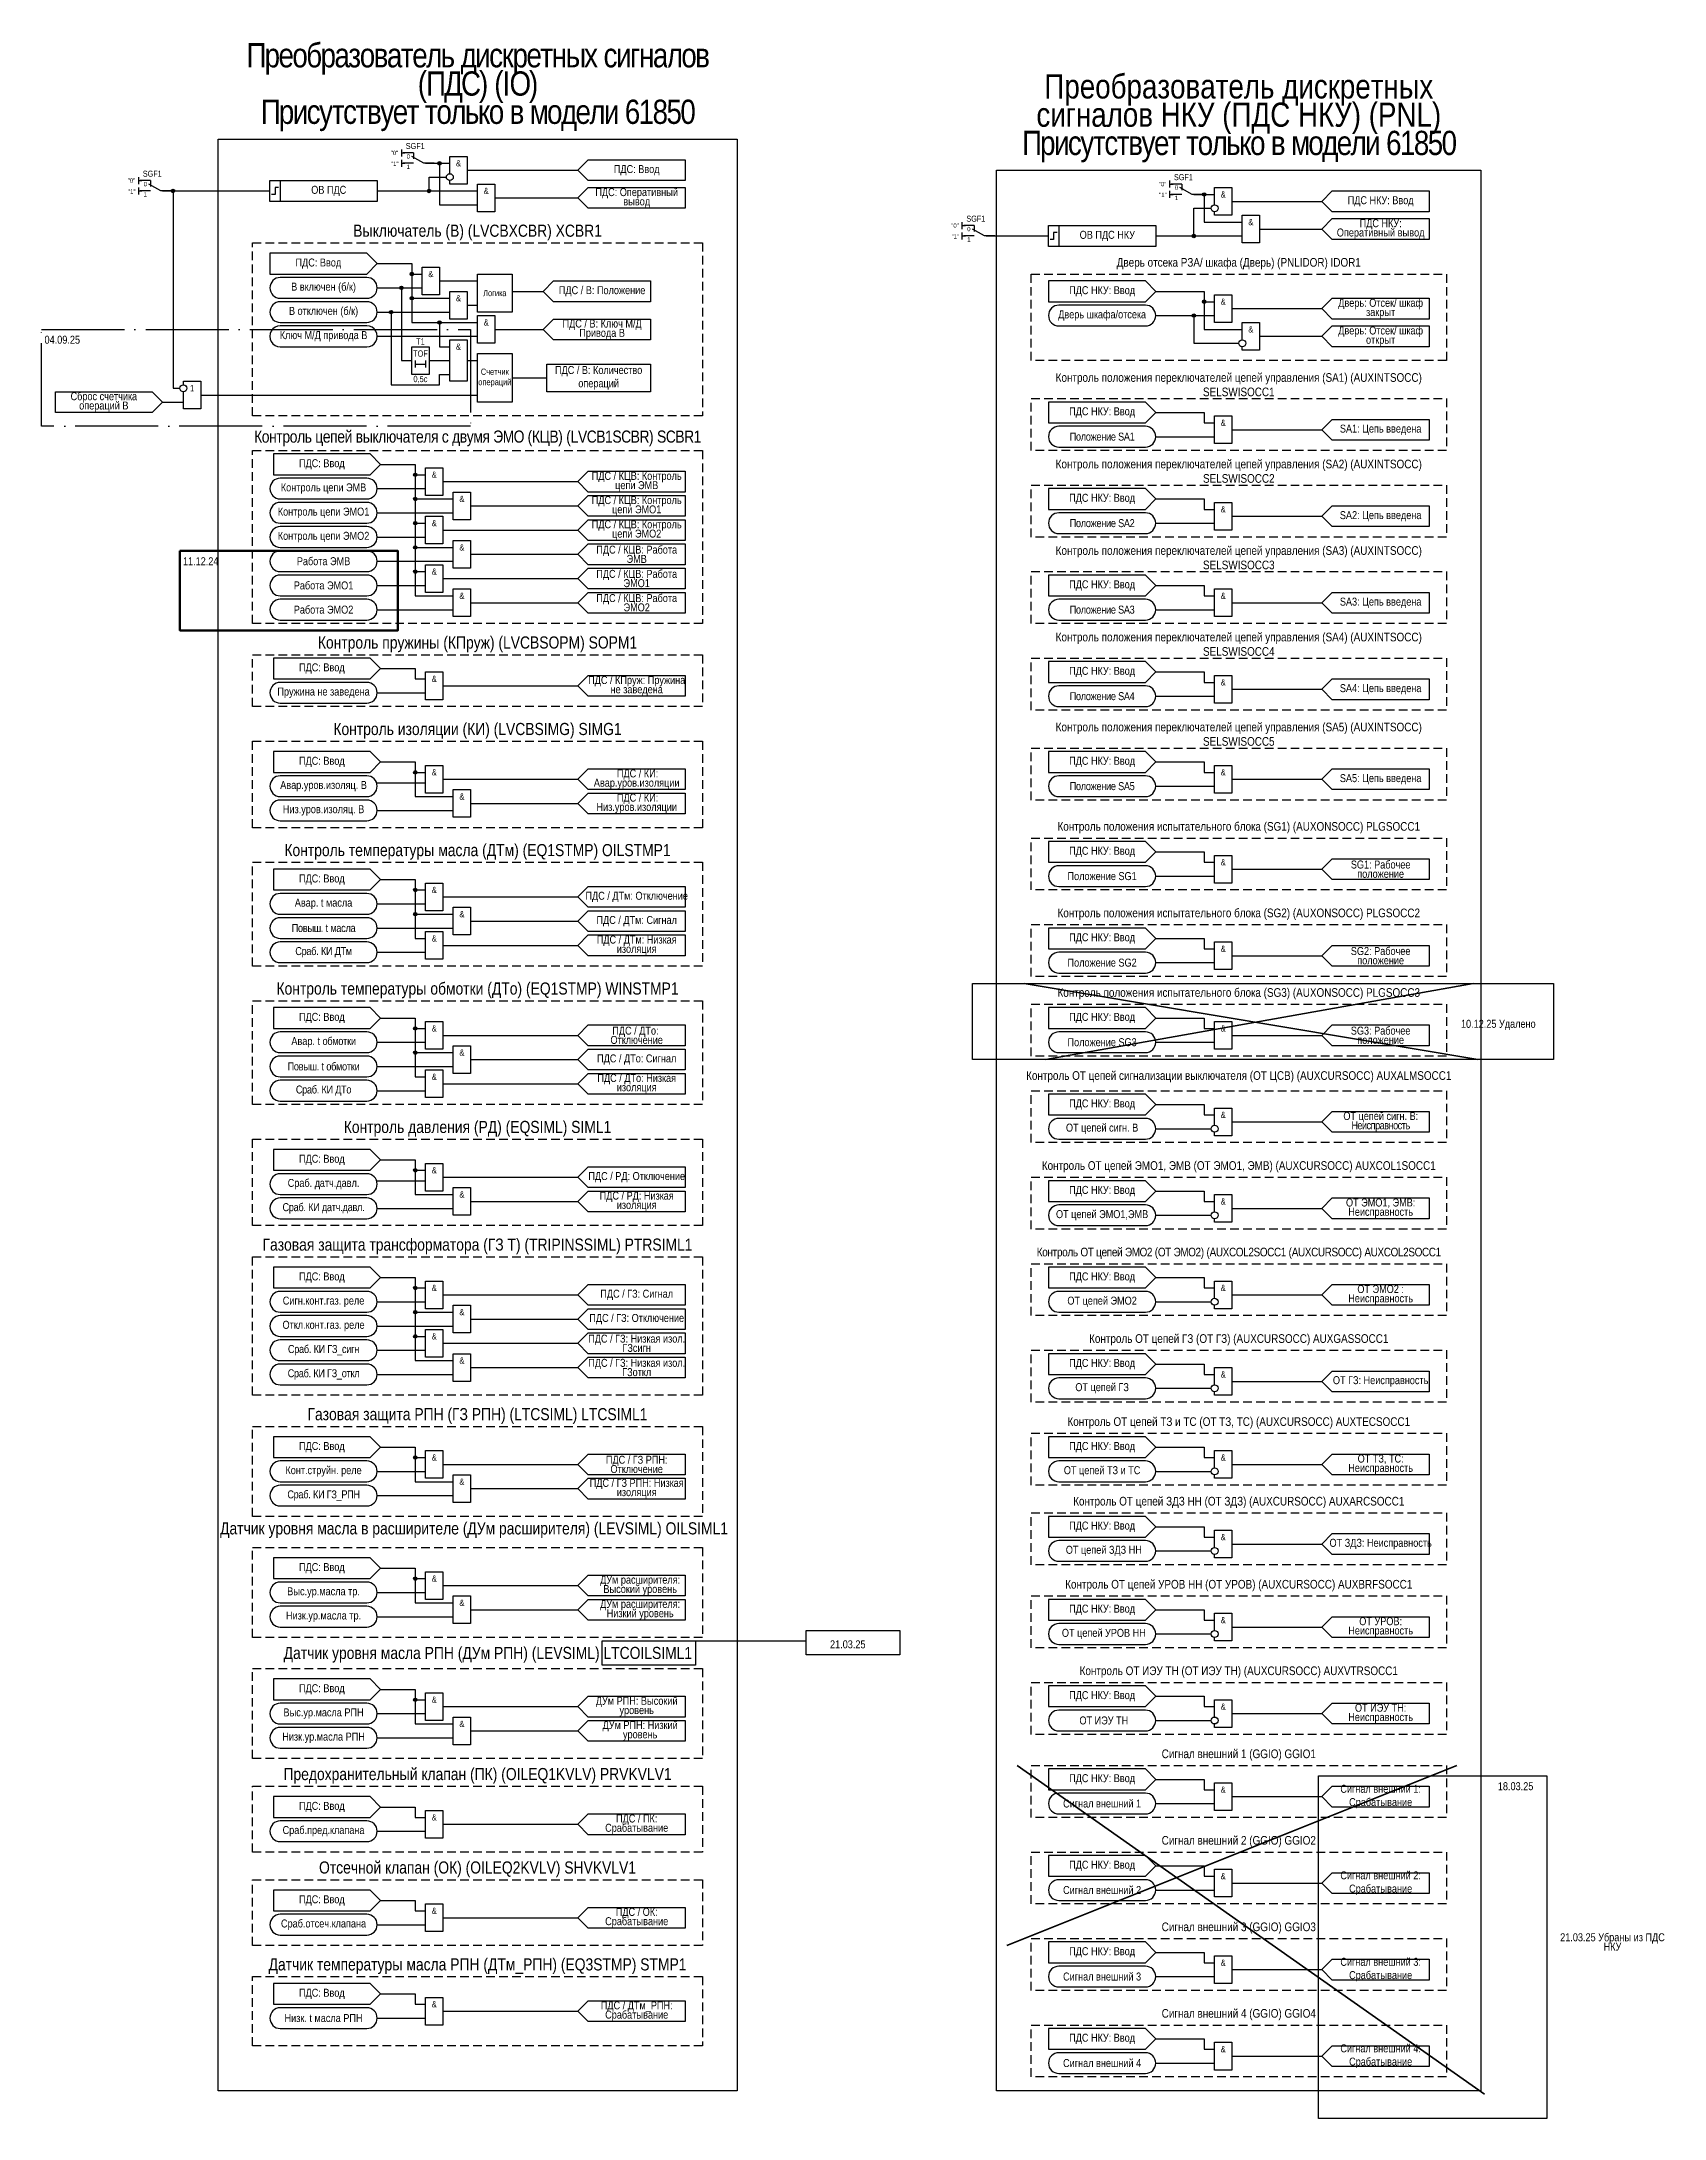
# Model space of a CAD drawing. Header units: millimetres. Extents: x -3652 to 418, y -8 to 1224.
# Drawn here: x -51 to 418, y -8 to 592 of the extents above; entities that cross this region are included whole.
import ezdxf
from ezdxf.enums import TextEntityAlignment as Align

# ---------------------------------------------------------------- set-up
doc = ezdxf.new("R2010")
doc.units = ezdxf.units.MM
doc.linetypes.add('ACAD_ISO04W100', pattern=[30, 24, -3, 0, -3])
doc.linetypes.add('штриховая2', pattern=[0.375, 0.25, -0.125])
doc.layers.add('TEXT', color=7, linetype='Continuous', lineweight=25)
doc.layers.add('Основная', color=7, linetype='Continuous')
doc.styles.add('2.5_Gost_RD', font='ARIALN.TTF', dxfattribs={"height": 2.5})
doc.styles.add('3.5_Gost_RD', font='ARIALN.TTF', dxfattribs={"height": 3.5})
doc.styles.add('Вывод', font='ARIALN.TTF', dxfattribs={"height": 2.5})
doc.styles.add('Компонент', font='ARIALN.TTF', dxfattribs={"height": 3.5})

msp = doc.modelspace()

# ---------------------------------------------------------------- texts
at = {"ltscale": 100}
for s, insert, char_height, width, attachment_point, style in [('\\pxsm0.7;{\\T0.9;\\C3;Преобразователь дискретных сигналов (ПДС) (IO) \\P\\C6;Присутствует только в модели 61850}', (75, 579), 7, 150, 5, '3.5_Gost_RD'), ('\\pxsm0.7;{\\C3;Преобразователь дискретных сигналов НКУ (ПДС НКУ) (PNL) \\T0.9;\\C6;Присутствует только в модели 61850}', (295, 570), 7, 140, 5, '3.5_Gost_RD'), ('"1"', (50, 557.5), 1.25, 2, 1, '3.5_Gost_RD'), ('&', (69.5, 557), 1.8, 5, 5, '2.5_Gost_RD'), ('\\pxsm0.7;ПДС: Ввод', (121, 555), 2.3, 28, 5, '2.5_Gost_RD'), ('&', (77.5, 549), 1.8, 5, 5, '2.5_Gost_RD'), ('\\pxsm0.7;ПДС: Оперативный вывод', (121, 547), 2.3, 28, 5, '2.5_Gost_RD'), ('"1"', (272, 548.5), 1.25, 2, 1, '3.5_Gost_RD'), ('&', (290.5, 548), 1.8, 5, 5, '2.5_Gost_RD'), ('\\pxsm0.7;ПДС НКУ: Ввод', (336, 546), 2.3, 28, 5, '2.5_Gost_RD'), ('&', (298.5, 540), 1.8, 5, 5, '2.5_Gost_RD'), ('\\pxsm0.7;ПДС НКУ: Оперативный вывод', (336, 538), 2.3, 28, 5, '2.5_Gost_RD'), ('\\pxsm0.7;ПДС / В: Положение', (111, 520), 2.3, 28, 5, '2.5_Gost_RD'), ('\\pxsm0.7;ПДС НКУ: Ввод', (255.5, 520), 2.3, 31, 5, '2.5_Gost_RD'), ('\\pxsm0.7;Дверь: Отсек/ шкаф закрыт', (336, 515), 2.3, 28, 5, '2.5_Gost_RD'), ('\\pxsm0.7;ПДС / В: Ключ М/Д Привода В', (111, 509), 2.3, 28, 5, '2.5_Gost_RD'), ('\\pxsm0.7;Дверь шкафа/отсека', (255.5, 513), 2.3, 31, 5, '2.5_Gost_RD'), ('T1', (58.5, 505.5), 1.8, 5, 5, '2.5_Gost_RD'), ('\\pxsm0.7;Дверь: Отсек/ шкаф открыт', (336, 507), 2.3, 28, 5, '2.5_Gost_RD'), ('\\pxsm0.7;ПДС НКУ: Ввод', (255.5, 485), 2.3, 31, 5, '2.5_Gost_RD'), ('\\pxsm0.7;SA1: Цепь введена', (336, 480), 2.3, 28, 5, '2.5_Gost_RD'), ('\\pxsm0.7;{\\T0.95;Положение SA1}', (255.5, 478), 2.3, 31, 5, '2.5_Gost_RD'), ('\\pxsm0.7;ПДС / КЦВ: Контроль цепи ЭМВ', (121, 465), 2.3, 28, 5, '2.5_Gost_RD'), ('\\pxsm0.7;ПДС / КЦВ: Контроль цепи ЭМО1', (121, 458), 2.3, 28, 5, '2.5_Gost_RD'), ('\\pxsm0.7;ПДС НКУ: Ввод', (255.5, 460), 2.3, 31, 5, '2.5_Gost_RD'), ('\\pxsm0.7;SA2: Цепь введена', (336, 455), 2.3, 28, 5, '2.5_Gost_RD'), ('\\pxsm0.7;ПДС / КЦВ: Контроль цепи ЭМО2', (121, 451), 2.3, 28, 5, '2.5_Gost_RD'), ('\\pxsm0.7;{\\T0.95;Положение SA2}', (255.5, 453), 2.3, 31, 5, '2.5_Gost_RD'), ('\\pxsm0.7;ПДС / КЦВ: Работа ЭМВ', (121, 444), 2.3, 28, 5, '2.5_Gost_RD'), ('\\pxsm0.7;ПДС / КЦВ: Работа ЭМО1', (121, 437), 2.3, 28, 5, '2.5_Gost_RD'), ('\\pxsm0.7;ПДС / КЦВ: Работа ЭМО2', (121, 430), 2.3, 28, 5, '2.5_Gost_RD'), ('\\pxsm0.7;ПДС НКУ: Ввод', (255.5, 435), 2.3, 31, 5, '2.5_Gost_RD'), ('\\pxsm0.7;{\\T0.95;Положение SA3}', (255.5, 428), 2.3, 31, 5, '2.5_Gost_RD'), ('\\pxsm0.7;SA3: Цепь введена', (336, 430), 2.3, 28, 5, '2.5_Gost_RD'), ('\\pxsm0.7;ПДС / КПруж: Пружина не заведена', (121, 406), 2.3, 28, 5, '2.5_Gost_RD'), ('\\pxsm0.7;ПДС НКУ: Ввод', (255.5, 410), 2.3, 31, 5, '2.5_Gost_RD'), ('\\pxsm0.7;{\\T0.95;Положение SA4}', (255.5, 403), 2.3, 31, 5, '2.5_Gost_RD'), ('\\pxsm0.7;SA4: Цепь введена', (336, 405), 2.3, 28, 5, '2.5_Gost_RD'), ('\\pxsm0.7;ПДС НКУ: Ввод', (255.5, 384), 2.3, 31, 5, '2.5_Gost_RD'), ('\\pxsm0.7;{\\W0.8;\\T0.8; }ПДС / КИ: Авар.уров.изоляции', (121, 379), 2.3, 28, 5, '2.5_Gost_RD'), ('\\pxsm0.7;{\\T0.95;Положение SA5}', (255.5, 377), 2.3, 31, 5, '2.5_Gost_RD'), ('\\pxsm0.7;SA5: Цепь введена', (336, 379), 2.3, 28, 5, '2.5_Gost_RD'), ('\\pxsm0.7;{\\W0.8;\\T0.8; }ПДС / КИ: Низ.уров.изоляции', (121, 372), 2.3, 28, 5, '2.5_Gost_RD'), ('\\pxsm0.7;ПДС НКУ: Ввод', (255.5, 358), 2.3, 31, 5, '2.5_Gost_RD'), ('\\pxsm0.7;SG1: Рабочее положение', (336, 353), 2.3, 28, 5, '2.5_Gost_RD'), ('\\pxsm0.7;Положение SG1', (255.5, 351), 2.3, 31, 5, '2.5_Gost_RD'), ('\\A1;\\pxsm0.7;Авар. t масла', (30.5, 343), 2.3, 31, 5, '2.5_Gost_RD'), ('\\pxsm0.7;ПДС / ДТм: Отключение', (121, 345), 2.3, 28, 5, '2.5_Gost_RD'), ('\\A1;\\pxsm0.7;{\\T0.95;Повыш. t масла }', (30.5, 336), 2.3, 31, 5, '2.5_Gost_RD'), ('\\pxsm0.7;ПДС / ДТм: Сигнал', (121, 338), 2.3, 28, 5, '2.5_Gost_RD'), ('\\A1;\\pxsm0.7;{\\T0.95;Сраб. КИ ДТм}', (30.5, 329), 2.3, 31, 5, '2.5_Gost_RD'), ('\\pxsm0.7;ПДС / ДТм: Низкая изоляция', (121, 331), 2.3, 28, 5, '2.5_Gost_RD'), ('\\pxsm0.7;ПДС НКУ: Ввод', (255.5, 333), 2.3, 31, 5, '2.5_Gost_RD'), ('\\pxsm0.7;SG2: Рабочее положение', (336, 328), 2.3, 28, 5, '2.5_Gost_RD'), ('\\pxsm0.7;Положение SG2', (255.5, 326), 2.3, 31, 5, '2.5_Gost_RD'), ('\\pxsm0.7;ПДС / ДТо:  Отключение', (121, 305), 2.3, 28, 5, '2.5_Gost_RD'), ('\\pxsm0.7;ПДС НКУ: Ввод', (255.5, 310), 2.3, 31, 5, '2.5_Gost_RD'), ('\\pxsm0.7;SG3: Рабочее положение', (336, 305), 2.3, 28, 5, '2.5_Gost_RD'), ('\\A1;\\pxsm0.7;Авар. t {\\T0.95;обмотки}', (30.5, 303), 2.3, 31, 5, '2.5_Gost_RD'), ('\\pxsm0.7;Положение SG3', (255.5, 303), 2.3, 31, 5, '2.5_Gost_RD'), ('\\A1;\\pxsm0.7;{\\T0.95;Повыш. t обмотки}', (30.5, 296), 2.3, 29.7748, 5, '2.5_Gost_RD'), ('\\pxsm0.7;ПДС / ДТо: Сигнал', (121, 298), 2.3, 28, 5, '2.5_Gost_RD'), ('\\A1;\\pxsm0.7;{\\T0.95;Сраб. КИ ДТо}', (30.5, 289), 2.3, 31, 5, '2.5_Gost_RD'), ('\\pxsm0.7;ПДС / ДТо: Низкая изоляция ', (121, 291), 2.3, 28, 5, '2.5_Gost_RD'), ('\\pxsm0.7;ПДС НКУ: Ввод', (255.5, 285), 2.3, 31, 5, '2.5_Gost_RD'), ('\\pxsm0.7;ОТ цепей сигн. В{\\T0.9;: Неисправность }', (336, 280), 2.3, 28, 5, '2.5_Gost_RD'), ('\\pxsm0.7,t5;ОТ цепей сигн. В', (255.5, 278), 2.3, 31, 5, '2.5_Gost_RD'), ('\\pxsm0.7;ПДС / {\\A1;РД: Отключение}', (121, 264), 2.3, 28, 5, '2.5_Gost_RD'), ('\\A1;\\pxsm0.7;Сраб. {\\T0.95;д}атч.давл.', (30.5, 262), 2.3, 31, 5, '2.5_Gost_RD'), ('\\pxsm0.7;ПДС / РД: Низкая изоляция', (121, 257), 2.3, 28, 5, '2.5_Gost_RD'), ('\\pxsm0.7;ПДС НКУ: Ввод', (255.5, 260), 2.3, 31, 5, '2.5_Gost_RD'), ('\\A1;\\pxsm0.7;{\\T0.95;Сраб. КИ датч.давл.}', (30.5, 255), 2.3, 31, 5, '2.5_Gost_RD'), ('\\pxsm0.7;ОТ цепей ЭМО1,ЭМВ', (255.5, 253), 2.3, 31, 5, '2.5_Gost_RD'), ('\\pxsm0.7;ОТ ЭМО1, ЭМВ: Неисправность', (336, 255), 2.3, 28, 5, '2.5_Gost_RD'), ('\\pxsm0.7;ПДС НКУ: Ввод', (255.5, 235), 2.3, 31, 5, '2.5_Gost_RD'), ('\\A1;\\pxsm0.7;Сигн.конт.газ. реле', (30.5, 228), 2.3, 31, 5, '2.5_Gost_RD'), ('\\pxsm0.7;ПДС / ГЗ: Сигнал', (121, 230), 2.3, 28, 5, '2.5_Gost_RD'), ('\\pxsm0.7;ОТ цепей ЭМО2', (255.5, 228), 2.3, 31, 5, '2.5_Gost_RD'), ('\\pxsm0.7;ОТ ЭМО2 : Неисправность', (336, 230), 2.3, 28, 5, '2.5_Gost_RD'), ('\\A1;\\pxsm0.7;Откл.конт.газ. реле', (30.5, 221), 2.3, 31, 5, '2.5_Gost_RD'), ('\\pxsm0.7;ПДС / ГЗ: Отключение', (121, 223), 2.3, 28, 5, '2.5_Gost_RD'), ('\\pxsm0.7;ПДС / ГЗ: Низкая изол. ГЗсигн', (121, 216), 2.3, 28, 5, '2.5_Gost_RD'), ('\\A1;\\pxsm0.7;{\\T0.95;Сраб. КИ ГЗ_сигн}', (30.5, 214), 2.3, 31, 5, '2.5_Gost_RD'), ('\\pxsm0.7;ПДС / ГЗ: Низкая изол. ГЗоткл', (121, 209), 2.3, 28, 5, '2.5_Gost_RD'), ('\\pxsm0.7;ПДС НКУ: Ввод', (255.5, 210), 2.3, 31, 5, '2.5_Gost_RD'), ('\\A1;\\pxsm0.7;{\\T0.95;Сраб. КИ ГЗ_откл}', (30.5, 207), 2.3, 31, 5, '2.5_Gost_RD'), ('\\pxsm0.7;ОТ цепей ГЗ', (255.5, 203), 2.3, 31, 5, '2.5_Gost_RD'), ('\\pxsm0.7;ОТ ГЗ: Неисправность', (336, 205), 2.3, 28, 5, '2.5_Gost_RD'), ('\\pxsm0.7;ПДС НКУ: Ввод', (255.5, 186), 2.3, 31, 5, '2.5_Gost_RD'), ('\\A1;\\pxsm0.7;Конт.струйн. реле', (30.5, 179), 2.3, 31, 5, '2.5_Gost_RD'), ('\\pxsm0.7;ПДС / ГЗ РПН: Отключение', (121, 181), 2.3, 28, 5, '2.5_Gost_RD'), ('\\pxsm0.7;ОТ цепей ТЗ и ТС', (255.5, 179), 2.3, 31, 5, '2.5_Gost_RD'), ('\\pxsm0.7;ОТ ТЗ, ТС: Неисправность', (336, 181), 2.3, 28, 5, '2.5_Gost_RD'), ('\\pxsm0.7;ПДС / {\\C4;ГЗ РПН: Низкая изоляция}', (121, 174), 2.3, 28, 5, '2.5_Gost_RD'), ('\\A1;\\pxsm0.7;{\\T0.95;Сраб. КИ ГЗ_РПН}', (30.5, 172), 2.3, 31, 5, '2.5_Gost_RD'), ('\\pxsm0.7;ПДС НКУ: Ввод', (255.5, 163), 2.3, 31, 5, '2.5_Gost_RD'), ('\\pxsm0.7;ОТ цепей ЗДЗ НН', (256, 156), 2.3, 31, 5, '2.5_Gost_RD'), ('\\pxsm0.7;ОТ ЗДЗ: Неисправность', (336, 158), 2.3, 28, 5, '2.5_Gost_RD'), ('\\A1;\\pxsm0.7;Выс.ур.масла тр.', (30.5, 144), 2.3, 31, 5, '2.5_Gost_RD'), ('\\A1;\\pxsm0.7;Низк.ур.масла тр.', (30.5, 137), 2.3, 29.7748, 5, '2.5_Gost_RD'), ('\\pxsm0.7;ПДС НКУ: Ввод', (255.5, 139), 2.3, 31, 5, '2.5_Gost_RD'), ('\\pxsm0.7;ОТ цепей УРОВ НН', (256, 132), 2.3, 31, 5, '2.5_Gost_RD'), ('\\pxsm0.7;ОТ УРОВ: Неисправность', (336, 134), 2.3, 28, 5, '2.5_Gost_RD'), ('\\pxsm0.7;ПДС НКУ: Ввод', (255.5, 114), 2.3, 31, 5, '2.5_Gost_RD'), ('\\A1;\\pxsm0.7;Выс.ур.масла РПН', (30.5, 109), 2.3, 31, 5, '2.5_Gost_RD'), ('\\pxsm0.7;ОТ ИЭУ ТН', (256, 107), 2.3, 31, 5, '2.5_Gost_RD'), ('\\pxsm0.7;ОТ ИЭУ ТН: Неисправность', (336, 109), 2.3, 28, 5, '2.5_Gost_RD'), ('\\A1;\\pxsm0.7;Низк.ур.масла РПН', (30.5, 102), 2.3, 29.7748, 5, '2.5_Gost_RD'), ('\\pxsm0.7;ПДС НКУ: Ввод', (255.5, 90), 2.3, 31, 5, '2.5_Gost_RD'), ('Сигнал внешний 1', (255.5, 83), 2.3, 31, 5, '2.5_Gost_RD'), ('Сигнал внешний 1: Срабатывание', (336, 85), 2.3, 28, 5, '2.5_Gost_RD'), ('\\pxsm0.7;ПДС / ПК: Срабатывание', (121, 77), 2.3, 28, 5, '2.5_Gost_RD'), ('\\A1;\\pxsm0.7;Сраб.пред.клапана', (30.5, 75), 2.3, 31, 5, '2.5_Gost_RD'), ('\\pxsm0.7;ПДС НКУ: Ввод', (255.5, 65), 2.3, 31, 5, '2.5_Gost_RD'), ('Сигнал внешний 2: Срабатывание', (336, 60), 2.3, 28, 5, '2.5_Gost_RD'), ('Сигнал внешний 2', (255.5, 58), 2.3, 31, 5, '2.5_Gost_RD'), ('\\A1;\\pxsm0.7;Сраб.отсеч.клапана', (30.5, 48), 2.3, 31, 5, '2.5_Gost_RD'), ('\\pxsm0.7;ПДС / ОК: Срабатывание', (121, 50), 2.3, 28, 5, '2.5_Gost_RD'), ('\\pxsm0.7;ПДС НКУ: Ввод', (255.5, 40), 2.3, 31, 5, '2.5_Gost_RD'), ('Сигнал внешний 3: Срабатывание', (336, 35), 2.3, 28, 5, '2.5_Gost_RD'), ('Сигнал внешний 3', (255.5, 33), 2.3, 31, 5, '2.5_Gost_RD'), ('&', (62.5, 25), 1.8, 5, 5, '2.5_Gost_RD'), ('\\pxsm0.7;ПДС / ДТм_РПН: Срабатывание', (121, 23), 2.3, 28, 5, '2.5_Gost_RD'), ('\\A1;\\pxsm0.7;Низк. t масла РПН', (30.5, 21), 2.3, 31, 5, '2.5_Gost_RD'), ('\\pxsm0.7;ПДС НКУ: Ввод', (255.5, 15), 2.3, 31, 5, '2.5_Gost_RD'), ('Сигнал внешний 4: Срабатывание', (336, 10), 2.3, 28, 5, '2.5_Gost_RD'), ('Сигнал внешний 4', (255.5, 8), 2.3, 31, 5, '2.5_Gost_RD')]:
    msp.add_mtext(s, dxfattribs=dict(at, insert=insert, char_height=char_height, width=width, attachment_point=attachment_point, style=style))
at = {"color": 6, "ltscale": 100}
for s, insert, char_height, width, attachment_point, style in [('"1"', (-26, 549.5), 1.25, 2, 1, '3.5_Gost_RD'), ('"1"', (212, 536.5), 1.25, 2, 1, '3.5_Gost_RD'), ('&', (61.5, 525), 1.8, 5, 5, '2.5_Gost_RD'), ('&', (69.5, 518), 1.8, 5, 5, '2.5_Gost_RD'), ('&', (290.5, 517), 1.8, 5, 5, '2.5_Gost_RD'), ('&', (77.5, 511), 1.8, 5, 5, '2.5_Gost_RD'), ('&', (298.5, 509), 1.8, 5, 5, '2.5_Gost_RD'), ('&', (290.5, 482), 1.8, 5, 5, '2.5_Gost_RD'), ('&', (62.5, 467), 1.8, 5, 5, '2.5_Gost_RD'), ('&', (70.5, 460), 1.8, 5, 5, '2.5_Gost_RD'), ('&', (290.5, 457), 1.8, 5, 5, '2.5_Gost_RD'), ('&', (62.5, 453), 1.8, 5, 5, '2.5_Gost_RD'), ('&', (70.5, 446), 1.8, 5, 5, '2.5_Gost_RD'), ('&', (62.5, 439), 1.8, 5, 5, '2.5_Gost_RD'), ('&', (70.5, 432), 1.8, 5, 5, '2.5_Gost_RD'), ('&', (290.5, 432), 1.8, 5, 5, '2.5_Gost_RD'), ('&', (62.5, 408), 1.8, 5, 5, '2.5_Gost_RD'), ('&', (290.5, 407), 1.8, 5, 5, '2.5_Gost_RD'), ('&', (62.5, 381), 1.8, 5, 5, '2.5_Gost_RD'), ('&', (290.5, 381), 1.8, 5, 5, '2.5_Gost_RD'), ('&', (70.5, 374), 1.8, 5, 5, '2.5_Gost_RD'), ('&', (290.5, 355), 1.8, 5, 5, '2.5_Gost_RD'), ('&', (62.5, 347), 1.8, 5, 5, '2.5_Gost_RD'), ('&', (70.5, 340), 1.8, 5, 5, '2.5_Gost_RD'), ('&', (62.5, 333), 1.8, 5, 5, '2.5_Gost_RD'), ('&', (290.5, 330), 1.8, 5, 5, '2.5_Gost_RD'), ('&', (62.5, 307), 1.8, 5, 5, '2.5_Gost_RD'), ('&', (290.5, 307), 1.8, 5, 5, '2.5_Gost_RD'), ('&', (70.5, 300), 1.8, 5, 5, '2.5_Gost_RD'), ('&', (62.5, 293), 1.8, 5, 5, '2.5_Gost_RD'), ('&', (290.5, 282), 1.8, 5, 5, '2.5_Gost_RD'), ('&', (62.5, 266), 1.8, 5, 5, '2.5_Gost_RD'), ('&', (70.5, 259), 1.8, 5, 5, '2.5_Gost_RD'), ('&', (290.5, 257), 1.8, 5, 5, '2.5_Gost_RD'), ('&', (62.5, 232), 1.8, 5, 5, '2.5_Gost_RD'), ('&', (290.5, 232), 1.8, 5, 5, '2.5_Gost_RD'), ('&', (70.5, 225), 1.8, 5, 5, '2.5_Gost_RD'), ('&', (62.5, 218), 1.8, 5, 5, '2.5_Gost_RD'), ('&', (70.5, 211), 1.8, 5, 5, '2.5_Gost_RD'), ('&', (290.5, 207), 1.8, 5, 5, '2.5_Gost_RD'), ('&', (62.5, 183), 1.8, 5, 5, '2.5_Gost_RD'), ('&', (290.5, 183), 1.8, 5, 5, '2.5_Gost_RD'), ('&', (70.5, 176), 1.8, 5, 5, '2.5_Gost_RD'), ('&', (290.5, 160), 1.8, 5, 5, '2.5_Gost_RD'), ('&', (62.5, 148), 1.8, 5, 5, '2.5_Gost_RD'), ('&', (70.5, 141), 1.8, 5, 5, '2.5_Gost_RD'), ('&', (290.5, 136), 1.8, 5, 5, '2.5_Gost_RD'), ('&', (62.5, 113), 1.8, 5, 5, '2.5_Gost_RD'), ('&', (290.5, 111), 1.8, 5, 5, '2.5_Gost_RD'), ('&', (70.5, 106), 1.8, 5, 5, '2.5_Gost_RD'), ('&', (290.5, 87), 1.8, 5, 5, '2.5_Gost_RD'), ('&', (62.5, 79), 1.8, 5, 5, '2.5_Gost_RD'), ('&', (290.5, 62), 1.8, 5, 5, '2.5_Gost_RD'), ('&', (62.5, 52), 1.8, 5, 5, '2.5_Gost_RD'), ('&', (290.5, 37), 1.8, 5, 5, '2.5_Gost_RD'), ('&', (290.5, 12), 1.8, 5, 5, '2.5_Gost_RD')]:
    msp.add_mtext(s, dxfattribs=dict(at, insert=insert, char_height=char_height, width=width, attachment_point=attachment_point, style=style))
at = {"color": 0, "ltscale": 100, "char_height": 2.3, "width": 28, "attachment_point": 5, "style": '2.5_Gost_RD'}
for s, insert in [('\\pxsm0.7;{\\C256;ОВ ПДС}', (32, 549)), ('\\pxsm0.7;{\\C256;ОВ ПДС НКУ}', (257, 536))]:
    msp.add_mtext(s, dxfattribs=dict(at, insert=insert))
at = {"color": 30, "ltscale": 100, "attachment_point": 5, "style": '3.5_Gost_RD'}
for s, insert, char_height, width in [('Выключатель (В) (LVCBXCBR) {\\C6;XCBR1}', (75, 537), 3.5, 130), ('Дверь отсека РЗА/ шкафа (Дверь) (PNLIDOR) {\\C6;IDOR1}', (295, 528), 2.5, 120), ('Контроль положения переключателей цепей управления (SA1) (AUXINTSOCC) {\\C6;SELSWISOCC1}', (295, 493), 2.5, 120), ('{\\T0.95;Контроль цепей выключателя с двумя ЭМО (КЦВ) (LVCB1SCBR) \\C6;SCBR1}', (75, 477.5), 3.5, 130), ('Контроль положения переключателей цепей управления (SA2) (AUXINTSOCC) {\\C6;SELSWISOCC2}', (295, 468), 2.5, 120), ('Контроль положения переключателей цепей управления (SA3) (AUXINTSOCC) {\\C6;SELSWISOCC3}', (295, 443), 2.5, 120), ('Контроль пружины (КПруж) (LVCBSOPM) {\\C6;SOPM1}', (75, 418), 3.5, 130), ('Контроль положения переключателей цепей управления (SA4) (AUXINTSOCC) {\\C6;SELSWISOCC4}', (295, 418), 2.5, 120), ('Контроль изоляции (КИ) (LVCBSIMG) {\\C6;SIMG1}', (75, 393), 3.5, 130), ('Контроль положения переключателей цепей управления (SA5) (AUXINTSOCC) {\\C6;SELSWISOCC5}', (295, 392), 2.5, 120), ('Контроль положения испытательного блока (SG1) (AUXONSOCC) {\\C6;PLGSOCC1}', (295, 365), 2.5, 120), ('Контроль температуры масла (ДТм) (EQ1STMP) {\\C6;OILSTMP1}', (75, 358), 3.5, 130), ('Контроль положения испытательного блока (SG2) (AUXONSOCC) {\\C6;PLGSOCC2}', (295, 340), 2.5, 120), ('\\pxsm0.7;Контроль температуры обмотки (ДТо) (EQ1STMP) {\\C6;WINSTMP1}', (75, 318), 3.5, 130), ('Контроль положения испытательного блока (SG3) (AUXONSOCC) {\\C6;PLGSOCC3}', (295, 317), 2.5, 120), ('\\pxt35;Контроль ОТ цепей сигнализации выключателя (ОТ ЦСВ) (AUXCURSOCC) {\\C6;AUXALMSOCC1}', (295, 293), 2.5, 120), ('\\pxt75;Контроль давления (РД) (EQSIML) {\\C6;SIML1}', (75, 278), 3.5, 130), ('Контроль ОТ цепей ЭМО1, ЭМВ (ОТ ЭМО1, ЭМВ) (AUXCURSOCC) {\\C6;AUXCOL1SOCC1}', (295, 267), 2.5, 120), ('\\pxsm0.7;Газовая защита трансформатора (ГЗ T) (TRIPINSSIML) {\\C6;PTRSIML1}', (75, 244), 3.5, 130), ('{\\T0.95;Контроль ОТ цепей ЭМО2 (ОТ ЭМО2) (AUXCOL2SOCC1 (AUXCURSOCC) \\C6;AUXCOL2SOCC1}', (295, 242), 2.5, 120), ('Контроль ОТ цепей ГЗ (ОТ ГЗ) (AUXCURSOCC) {\\C6;AUXGASSOCC1}', (295, 217), 2.5, 120), ('\\pxsm0.7;Газовая защита РПН (ГЗ РПН) (LTCSIML) {\\C6;LTCSIML1}', (75, 195), 3.5, 130), ('Контроль ОТ цепей ТЗ и ТС (ОТ ТЗ, ТС) (AUXCURSOCC) {\\C6;AUXTECSOCC1}', (295, 193), 2.5, 120), ('Контроль ОТ цепей ЗДЗ НН (ОТ ЗДЗ) (AUXCURSOCC) {\\C6;AUXARCSOCC1}', (295, 170), 2.5, 120), ('Контроль ОТ цепей УРОВ НН (ОТ УРОВ) (AUXCURSOCC) {\\C6;AUXBRFSOCC1}', (295, 146), 2.5, 120), ('Контроль ОТ ИЭУ ТН (ОТ ИЭУ ТН) (AUXCURSOCC) {\\C6;AUXVTRSOCC1}', (295, 121), 2.5, 120), ('Сигнал внешний 1 (GGIO) {\\C6;GGIO1}', (295, 97), 2.5, 120), ('\\pxsm0.7;Предохранительный клапан (ПК) (OILEQ1KVLV) {\\C6;PRVKVLV1}', (75, 91), 3.5, 162.683), ('Сигнал внешний 2 (GGIO) {\\C6;GGIO2}', (295, 72), 2.5, 120), ('\\pxsm0.7;Отсечной клапан (ОК) (OILEQ2KVLV) {\\C6;SHVKVLV1}', (75, 64), 3.5, 162.683), ('Сигнал внешний 3 (GGIO) {\\C6;GGIO3}', (295, 47), 2.5, 120), ('{\\C4;Датчик} температуры масла РПН (ДТм_РПН) (EQ3STMP) {\\C6;STMP1}', (75, 36), 3.5, 162.683), ('Сигнал внешний 4 (GGIO) {\\C6;GGIO4}', (295, 22), 2.5, 120)]:
    msp.add_mtext(s, dxfattribs=dict(at, insert=insert, char_height=char_height, width=width))
at = {"color": 3, "ltscale": 100, "char_height": 1.8, "width": 5, "attachment_point": 5, "style": '2.5_Gost_RD'}
for s, insert in [('&', (69.5, 504)), ('TOF', (58.5, 502)), ('1', (-7.5, 492)), ('0,5с', (58.5, 494.5))]:
    msp.add_mtext(s, dxfattribs=dict(at, insert=insert))
at = {"color": 4, "ltscale": 100, "attachment_point": 5}
for s, insert, char_height, width, style in [('\\pxsm0.7;Датчик уровня масла в расширителе (ДУм расширителя) (LEVSIML) {\\C6;OILSIML1}', (74, 162), 3.5, 166.7014, '3.5_Gost_RD'), ('\\pxsm0.7;ДУм расширителя: Высокий уровень', (122, 146), 2.3, 28, '2.5_Gost_RD'), ('\\pxsm0.7;ДУм расширителя: Низкий уровень', (122, 139), 2.3, 28, '2.5_Gost_RD'), ('\\pxsm0.7;Датчик уровня масла РПН (ДУм РПН) (LEVSIML) {\\C6;LTC\\C30;\\c2005496;OIL\\C6;SIML1}', (78, 126), 3.5, 145, '3.5_Gost_RD'), ('\\pxsm0.7;ДУм РПН: Высокий уровень', (121, 111), 2.3, 28, '2.5_Gost_RD'), ('\\pxsm0.7;ДУм РПН: Низкий уровень', (122, 104), 2.3, 28, '2.5_Gost_RD')]:
    msp.add_mtext(s, dxfattribs=dict(at, insert=insert, char_height=char_height, width=width, style=style))
at = {"layer": 'TEXT', "ltscale": 100, "char_height": 2.3, "attachment_point": 5, "style": '2.5_Gost_RD'}
for s, insert, width in [('\\pxsm0.7;ПДС: Ввод', (29, 528), 28), ('В включен (б/к)', (30.5, 521), 31), ('В отключен (б/к)', (30.5, 514), 31), ('\\pxsm0.7;Ключ М/Д привода В', (30.5, 507), 31), ('ПДС / В: Количество операций', (110, 495), 30), ('\\pxsm0.7;ПДС: Ввод', (30, 470), 28), ('\\pxsm0.7;{\\C256;Работа ЭМВ}', (30.5, 442), 31), ('\\pxsm0.7;ПДС: Ввод', (30, 411), 28), ('\\pxsm0.7;ПДС: Ввод', (30, 384), 28), ('\\pxsm0.7;ПДС: Ввод', (30, 350), 28), ('\\pxsm0.7;ПДС: Ввод', (30, 310), 28), ('\\pxsm0.7;ПДС: Ввод', (30, 269), 28), ('\\pxsm0.7;ПДС: Ввод', (30, 235), 28), ('\\pxsm0.7;ПДС: Ввод', (30, 186), 28), ('\\pxsm0.7;ПДС: Ввод', (30, 151), 28), ('\\pxsm0.7;ПДС: Ввод', (30, 116), 28), ('\\pxsm0.7;ПДС: Ввод', (30, 82), 28), ('\\pxsm0.7;ПДС: Ввод', (30, 55), 28), ('\\pxsm0.7;ПДС: Ввод', (30, 28), 28)]:
    msp.add_mtext(s, dxfattribs=dict(at, insert=insert, width=width))
at = {"layer": 'TEXT', "color": 6, "ltscale": 100, "attachment_point": 5, "style": '2.5_Gost_RD'}
for s, insert, char_height, width in [('Логика', (80, 519.5), 1.8, 10), ('Счетчик^Jопераций', (80, 495), 1.8, 10), ('\\pxsm0.7;Сброс счетчика операций В', (-33, 488), 2.3, 28)]:
    msp.add_mtext(s, dxfattribs=dict(at, insert=insert, char_height=char_height, width=width))
at = {"layer": 'TEXT', "color": 0, "ltscale": 100, "char_height": 2.3, "width": 31, "attachment_point": 5, "style": '2.5_Gost_RD'}
for s, insert in [('\\pxsm0.7;{\\C256;04.09.25}', (-45, 506)), ('\\pxsm0.7;{\\C256;Контроль цепи ЭМВ}', (30.5, 463)), ('\\pxsm0.7;{\\C256;Контроль цепи ЭМО1}', (30.5, 456)), ('\\pxsm0.7;{\\C256;Контроль цепи ЭМО2}', (30.5, 449)), ('\\pxsm0.7;{\\C256;11.12.24}', (-5, 442)), ('\\pxsm0.7;{\\C256;Работа ЭМО1}', (30.5, 435)), ('\\pxsm0.7;{\\C256;Работа ЭМО2}', (30.5, 428)), ('\\pxsm0.7;{\\C256;Пружина не заведена}', (30.5, 404)), ('\\pxsm0.7;{\\C256;Авар.уров.изоляц. В}', (30.5, 377)), ('\\pxsm0.7;{\\C256;Низ.уров.изоляц. В}', (30.5, 370)), ('\\pxsm0.7;{\\C256;10.12.25 Удалено}', (370, 308)), ('\\pxsm0.7;{\\C256;21.03.25}', (182, 129)), ('\\pxsm0.7;{\\C256;18.03.25}', (375, 88)), ('\\pxsm0.7;{\\C256;21.03.25 Убраны из ПДС НКУ }', (403, 43))]:
    msp.add_mtext(s, dxfattribs=dict(at, insert=insert))

# ---------------------------------------------------------------- blocks, each defined once
blk = doc.blocks.new('Точка')
at = {"ltscale": 100}
h = blk.add_hatch(color=256, dxfattribs=at)
h.dxf.hatch_style = 1
edge = h.paths.add_edge_path()
edge.add_arc((0, 0), 0.5, 0, 360)
blk.add_circle((0, 0), 0.5, dxfattribs=at)
blk = doc.blocks.new('*U78')
at = {"layer": 'Основная', "color": 0}
blk.add_line((0, 0), (7, 4), dxfattribs=at)
at = {"layer": 'Основная', "ltscale": 0.35}
blk.add_line((6, 6), (6, 2.5), dxfattribs=at)
blk = doc.blocks.new('*U80')
at = {"layer": 'Основная', "color": 0}
for p, q in [((-3, 6), (-9, 6)), ((-3, 0), (-9, 0)), ((9, 0), (3, 0))]:
    blk.add_line(p, q, dxfattribs=at)
at = {"layer": 'Основная', "ltscale": 0.25, "xscale": -1}
blk.add_blockref('*U78', (3, 0), dxfattribs=at)
at = {"layer": 'Основная'}
for tag, height, style, p in [('В1', 2.5, 'Вывод', (-14, 6)), ('В2', 2.5, 'Вывод', (-6, 4)), ('ОУ', 3.5, 'Компонент', (-2, 10)), ('В3', 2.5, 'Вывод', (-6, -2))]:
    blk.add_attdef(tag, text='', height=height, dxfattribs=dict(at, style=style)).set_placement(p, align=Align.MIDDLE_CENTER)

# ---------------------------------------------------------------- linework, layer by layer
at = {"ltscale": 100}
for p, q in [((53, 561), (53, 559)), ((53, 560), (54, 560)), ((53, 558), (53, 556)), ((53, 557), (54, 557)), ((275, 552), (275, 550)), ((275, 551), (276, 551)), ((275, 549), (275, 547)), ((275, 548), (276, 548)), ((138, 130), (170, 130))]:
    msp.add_line(p, q, dxfattribs=at)
at = {"color": 6, "ltscale": 100}
for p, q in [((-23, 553), (-23, 551)), ((-23, 552), (-22, 552)), ((-23, 550), (-23, 548)), ((-23, 549), (-22, 549)), ((215, 540), (215, 538)), ((215, 539), (216, 539)), ((215, 537), (215, 535)), ((215, 536), (216, 536))]:
    msp.add_line(p, q, dxfattribs=at)
at = {"color": 1, "lineweight": 35, "ltscale": 100}
for p, q in [((232.96, 320), (364.04, 298)), ((362.77, 320), (239.23, 298)), ((358, 94), (228, 42)), ((231, 94), (366, -1))]:
    msp.add_line(p, q, dxfattribs=at)
at = {"ltscale": 100}
for points in [[(0, 564), (150, 564), (150, 0), (0, 0)], [(15, 552), (46, 552), (46, 546), (15, 546)], [(15, 552), (18, 552), (18, 546), (15, 546)], [(75, 551), (80, 551), (80, 543), (75, 543)], [(296, 542), (301, 542), (301, 534), (296, 534)], [(240, 539), (271, 539), (271, 533), (240, 533)], [(240, 539), (243, 539), (243, 533), (240, 533)], [(15, 531), (15, 525), (43, 525), (46, 528), (43, 531)], [(240, 523), (240, 517), (268, 517), (271, 520), (268, 523)], [(240, 488), (240, 482), (268, 482), (271, 485), (268, 488)], [(16, 473), (16, 467), (44, 467), (47, 470), (44, 473)], [(240, 463), (240, 457), (268, 457), (271, 460), (268, 463)], [(240, 438), (240, 432), (268, 432), (271, 435), (268, 438)], [(16, 414), (16, 408), (44, 408), (47, 411), (44, 414)], [(240, 413), (240, 407), (268, 407), (271, 410), (268, 413)], [(16, 387), (16, 381), (44, 381), (47, 384), (44, 387)], [(240, 387), (240, 381), (268, 381), (271, 384), (268, 387)], [(240, 361), (240, 355), (268, 355), (271, 358), (268, 361)], [(16, 353), (16, 347), (44, 347), (47, 350), (44, 353)], [(240, 336), (240, 330), (268, 330), (271, 333), (268, 336)], [(16, 313), (16, 307), (44, 307), (47, 310), (44, 313)], [(240, 313), (240, 307), (268, 307), (271, 310), (268, 313)], [(240, 288), (240, 282), (268, 282), (271, 285), (268, 288)], [(16, 272), (16, 266), (44, 266), (47, 269), (44, 272)], [(240, 263), (240, 257), (268, 257), (271, 260), (268, 263)], [(16, 238), (16, 232), (44, 232), (47, 235), (44, 238)], [(240, 238), (240, 232), (268, 232), (271, 235), (268, 238)], [(240, 213), (240, 207), (268, 207), (271, 210), (268, 213)], [(16, 189), (16, 183), (44, 183), (47, 186), (44, 189)], [(240, 189), (240, 183), (268, 183), (271, 186), (268, 189)], [(240, 166), (240, 160), (268, 160), (271, 163), (268, 166)], [(16, 154), (16, 148), (44, 148), (47, 151), (44, 154)], [(240, 142), (240, 136), (268, 136), (271, 139), (268, 142)], [(170, 133), (197, 133), (197, 126), (170, 126)], [(111, 130), (138, 130), (138, 123), (111, 123)], [(16, 119), (16, 113), (44, 113), (47, 116), (44, 119)], [(240, 117), (240, 111), (268, 111), (271, 114), (268, 117)], [(240, 93), (240, 87), (268, 87), (271, 90), (268, 93)], [(16, 85), (16, 79), (44, 79), (47, 82), (44, 85)], [(240, 68), (240, 62), (268, 62), (271, 65), (268, 68)], [(16, 58), (16, 52), (44, 52), (47, 55), (44, 58)], [(240, 43), (240, 37), (268, 37), (271, 40), (268, 43)], [(16, 31), (16, 25), (44, 25), (47, 28), (44, 31)], [(60, 27), (65, 27), (65, 19), (60, 19)], [(240, 18), (240, 12), (268, 12), (271, 15), (268, 18)]]:
    msp.add_lwpolyline(points, close=True, dxfattribs=at)
for points in [[(67, 554), (67, 559), (72, 559), (72, 551), (67, 551), (67, 552)], [(46, 549), (61, 549), (61, 553), (66, 553)], [(60, 557), (67, 557)], [(60, 557), (64, 557), (64, 545), (75, 545)], [(72, 555), (104, 555)], [(104, 555), (107, 558), (135, 558), (135, 552), (107, 552), (104, 555)], [(46, 549), (75, 549)], [(80, 547), (104, 547)], [(104, 547), (107, 550), (135, 550), (135, 544), (107, 544), (104, 547)], [(282, 548), (288, 548)], [(282, 548), (285, 548), (285, 540), (296, 540)], [(288, 545), (288, 550), (293, 550), (293, 542), (288, 542), (288, 543)], [(319, 546), (322, 549), (350, 549), (350, 543), (322, 543), (319, 546)], [(271, 536), (282, 536), (282, 544), (287, 544)], [(293, 546), (319, 546)], [(319, 538), (322, 541), (350, 541), (350, 535), (322, 535), (319, 538)], [(271, 536), (296, 536)], [(301, 538), (319, 538)], [(47, 28), (57, 28), (57, 25), (60, 25)], [(104, 23), (107, 26), (135, 26), (135, 20), (107, 20), (104, 23)], [(46, 21), (60, 21)], [(65, 23), (104, 23)]]:
    msp.add_lwpolyline(points, dxfattribs=at)
at = {"color": 3, "ltscale": 100}
for points in [[(225, 555), (365, 555), (365, 0), (225, 0)], [(67, 506), (72, 506), (72, 494), (67, 494)], [(56, 504), (61, 504), (61, 496), (56, 496)]]:
    msp.add_lwpolyline(points, close=True, dxfattribs=at)
for points in [[(-16, 549), (-13, 549), (-13, 492), (-11, 492)], [(46, 528), (56, 528), (56, 511), (64, 511), (64, 504), (67, 504)], [(57, 500), (57, 498)], [(57, 499), (60, 499)], [(60, 500), (60, 498)], [(61, 500), (67, 500)], [(-10, 493), (-10, 494), (-5, 494), (-5, 486), (-10, 486), (-10, 491)], [(-16, 488), (-10, 488)]]:
    msp.add_lwpolyline(points, dxfattribs=at)
at = {"color": 6, "ltscale": 100}
for points in [[(-16, 549), (15, 549)], [(222, 536), (240, 536)], [(46, 528), (56, 528), (56, 525), (59, 525)], [(46, 528), (56, 528), (56, 518), (67, 518)], [(46, 528), (56, 528), (56, 511), (75, 511)], [(64, 523), (75, 523)], [(94, 520), (97, 523), (125, 523), (125, 517), (97, 517), (94, 520)], [(125, 517), (97, 517), (94, 520), (97, 523), (125, 523), (125, 517), (97, 517), (94, 520), (97, 523), (125, 523)], [(46, 521), (59, 521)], [(46, 521), (53, 521), (53, 500), (56, 500)], [(85, 520), (94, 520)], [(271, 520), (285, 520), (285, 509), (296, 509)], [(271, 520), (285, 520), (285, 517), (288, 517)], [(319, 515), (322, 518), (350, 518), (350, 512), (322, 512), (319, 515)], [(46, 514), (67, 514)], [(46, 514), (50, 514), (50, 493), (64, 493), (64, 496), (67, 496)], [(72, 516), (75, 516)], [(125, 506), (97, 506), (94, 509), (97, 512), (125, 512), (125, 506), (97, 506), (94, 509), (97, 512), (125, 512)], [(271, 513), (288, 513)], [(271, 513), (282, 513), (282, 505), (295, 505)], [(293, 515), (319, 515)], [(296, 506), (296, 511), (301, 511), (301, 503), (296, 503), (296, 504)], [(46, 507), (75, 507)], [(80, 509), (94, 509)], [(301, 507), (319, 507)], [(319, 507), (322, 510), (350, 510), (350, 504), (322, 504), (319, 507)], [(72, 500), (75, 500)], [(85, 495), (95, 495)], [(-5, 490), (75, 490)], [(271, 485), (285, 485), (285, 482), (288, 482)], [(319, 480), (322, 483), (350, 483), (350, 477), (322, 477), (319, 480)], [(271, 478), (288, 478)], [(293, 480), (319, 480)], [(47, 470), (57, 470), (57, 467), (60, 467)], [(47, 470), (57, 470), (57, 460), (68, 460)], [(47, 470), (57, 470), (57, 453), (60, 453)], [(47, 470), (57, 470), (57, 446), (68, 446)], [(47, 470), (57, 470), (57, 439), (60, 439)], [(47, 470), (57, 470), (57, 432), (68, 432)], [(46, 463), (60, 463)], [(65, 465), (104, 465)], [(135, 462), (107, 462), (104, 465), (107, 468), (135, 468), (135, 462), (107, 462), (104, 465), (107, 468), (135, 468)], [(73, 458), (104, 458)], [(135, 455), (107, 455), (104, 458), (107, 461), (135, 461), (135, 455), (107, 455), (104, 458), (107, 461), (135, 461)], [(271, 460), (285, 460), (285, 457), (288, 457)], [(319, 455), (322, 458), (350, 458), (350, 452), (322, 452), (319, 455)], [(46, 456), (68, 456)], [(65, 451), (104, 451)], [(135, 448), (107, 448), (104, 451), (107, 454), (135, 454), (135, 448), (107, 448), (104, 451), (107, 454), (135, 454)], [(271, 453), (288, 453)], [(293, 455), (319, 455)], [(46, 449), (60, 449)], [(135, 441), (107, 441), (104, 444), (107, 447), (135, 447), (135, 441), (107, 441), (104, 444), (107, 447), (135, 447)], [(46, 442), (68, 442)], [(73, 444), (104, 444)], [(135, 434), (107, 434), (104, 437), (107, 440), (135, 440), (135, 434), (107, 434), (104, 437), (107, 440), (135, 440)], [(46, 435), (60, 435)], [(65, 437), (104, 437)], [(135, 427), (107, 427), (104, 430), (107, 433), (135, 433), (135, 427), (107, 427), (104, 430), (107, 433), (135, 433)], [(271, 435), (285, 435), (285, 432), (288, 432)], [(319, 430), (322, 433), (350, 433), (350, 427), (322, 427), (319, 430)], [(46, 428), (68, 428)], [(73, 430), (104, 430)], [(271, 428), (288, 428)], [(293, 430), (319, 430)], [(47, 411), (57, 411), (57, 408), (60, 408)], [(104, 406), (107, 409), (135, 409), (135, 403), (107, 403), (104, 406)], [(271, 410), (285, 410), (285, 407), (288, 407)], [(46, 404), (60, 404)], [(65, 406), (104, 406)], [(271, 403), (288, 403)], [(293, 405), (319, 405)], [(319, 405), (322, 408), (350, 408), (350, 402), (322, 402), (319, 405)], [(47, 384), (57, 384), (57, 374), (68, 374)], [(47, 384), (57, 384), (57, 381), (60, 381)], [(65, 379), (104, 379)], [(104, 379), (107, 382), (135, 382), (135, 376), (107, 376), (104, 379)], [(271, 384), (285, 384), (285, 381), (288, 381)], [(293, 379), (319, 379)], [(319, 379), (322, 382), (350, 382), (350, 376), (322, 376), (319, 379)], [(46, 378), (60, 378)], [(104, 372), (107, 375), (135, 375), (135, 369), (107, 369), (104, 372)], [(271, 377), (288, 377)], [(46, 370), (68, 370)], [(73, 372), (104, 372)], [(271, 358), (285, 358), (285, 355), (288, 355)], [(319, 353), (322, 356), (350, 356), (350, 350), (322, 350), (319, 353)], [(47, 350), (57, 350), (57, 347), (60, 347)], [(47, 350), (57, 350), (57, 340), (68, 340)], [(47, 350), (57, 350), (57, 333), (60, 333)], [(271, 351), (288, 351)], [(293, 353), (319, 353)], [(46, 343), (60, 343)], [(65, 345), (104, 345)], [(104, 345), (107, 348), (135, 348), (135, 342), (107, 342), (104, 345)], [(73, 338), (104, 338)], [(104, 338), (107, 341), (135, 341), (135, 335), (107, 335), (104, 338)], [(46, 336), (68, 336)], [(65, 331), (104, 331)], [(104, 331), (107, 334), (135, 334), (135, 328), (107, 328), (104, 331)], [(271, 333), (285, 333), (285, 330), (288, 330)], [(319, 328), (322, 331), (350, 331), (350, 325), (322, 325), (319, 328)], [(46, 329), (60, 329)], [(271, 326), (288, 326)], [(293, 328), (319, 328)], [(47, 310), (57, 310), (57, 307), (60, 307)], [(47, 310), (57, 310), (57, 300), (68, 300)], [(47, 310), (57, 310), (57, 293), (60, 293)], [(104, 305), (107, 308), (135, 308), (135, 302), (107, 302), (104, 305)], [(271, 310), (285, 310), (285, 307), (288, 307)], [(319, 305), (322, 308), (350, 308), (350, 302), (322, 302), (319, 305)], [(46, 303), (60, 303)], [(65, 305), (104, 305)], [(104, 298), (107, 301), (135, 301), (135, 295), (107, 295), (104, 298)], [(271, 303), (288, 303)], [(293, 305), (319, 305)], [(46, 296), (68, 296)], [(73, 298), (104, 298)], [(46, 289), (60, 289)], [(65, 291), (104, 291)], [(104, 291), (107, 294), (135, 294), (135, 288), (107, 288), (104, 291)], [(271, 285), (285, 285), (285, 282), (288, 282)], [(288, 279), (288, 284), (293, 284), (293, 276), (288, 276), (288, 277)], [(319, 280), (322, 283), (350, 283), (350, 277), (322, 277), (319, 280)], [(271, 278), (287, 278)], [(293, 280), (319, 280)], [(47, 269), (57, 269), (57, 259), (68, 259)], [(47, 269), (57, 269), (57, 266), (60, 266)], [(104, 264), (107, 267), (135, 267), (135, 261), (107, 261), (104, 264)], [(46, 263), (60, 263)], [(65, 264), (104, 264)], [(104, 257), (107, 260), (135, 260), (135, 254), (107, 254), (104, 257)], [(271, 260), (285, 260), (285, 257), (288, 257)], [(288, 254), (288, 259), (293, 259), (293, 251), (288, 251), (288, 252)], [(46, 255), (68, 255)], [(73, 257), (104, 257)], [(271, 253), (287, 253)], [(293, 255), (319, 255)], [(319, 255), (322, 258), (350, 258), (350, 252), (322, 252), (319, 255)], [(47, 235), (57, 235), (57, 232), (60, 232)], [(47, 235), (57, 235), (57, 225), (68, 225)], [(47, 235), (57, 235), (57, 218), (60, 218)], [(47, 235), (57, 235), (57, 211), (68, 211)], [(271, 235), (285, 235), (285, 232), (288, 232)], [(65, 230), (104, 230)], [(104, 230), (107, 233), (135, 233), (135, 227), (107, 227), (104, 230)], [(288, 229), (288, 234), (293, 234), (293, 226), (288, 226), (288, 227)], [(293, 230), (319, 230)], [(319, 230), (322, 233), (350, 233), (350, 227), (322, 227), (319, 230)], [(46, 228), (60, 228)], [(73, 223), (104, 223)], [(104, 223), (107, 226), (135, 226), (135, 220), (107, 220), (104, 223)], [(271, 228), (287, 228)], [(46, 221), (68, 221)], [(104, 216), (107, 219), (135, 219), (135, 213), (107, 213), (104, 216)], [(46, 214), (60, 214)], [(65, 216), (104, 216)], [(104, 209), (107, 212), (135, 212), (135, 206), (107, 206), (104, 209)], [(46, 207), (68, 207)], [(73, 209), (104, 209)], [(271, 210), (285, 210), (285, 207), (288, 207)], [(288, 204), (288, 209), (293, 209), (293, 201), (288, 201), (288, 202)], [(293, 205), (319, 205)], [(319, 205), (322, 208), (350, 208), (350, 202), (322, 202), (319, 205)], [(271, 203), (287, 203)], [(47, 186), (57, 186), (57, 183), (60, 183)], [(47, 186), (57, 186), (57, 176), (68, 176)], [(65, 181), (104, 181)], [(104, 181), (107, 184), (135, 184), (135, 178), (107, 178), (104, 181)], [(271, 186), (285, 186), (285, 183), (288, 183)], [(288, 180), (288, 185), (293, 185), (293, 177), (288, 177), (288, 178)], [(293, 181), (319, 181)], [(319, 181), (322, 184), (350, 184), (350, 178), (322, 178), (319, 181)], [(46, 179), (60, 179)], [(104, 174), (107, 177), (135, 177), (135, 171), (107, 171), (104, 174)], [(271, 179), (287, 179)], [(46, 172), (68, 172)], [(73, 174), (104, 174)], [(271, 163), (285, 163), (285, 160), (288, 160)], [(288, 157), (288, 162), (293, 162), (293, 154), (288, 154), (288, 155)], [(293, 158), (319, 158)], [(319, 158), (322, 161), (350, 161), (350, 155), (322, 155), (319, 158)], [(47, 151), (57, 151), (57, 148), (60, 148)], [(47, 151), (57, 151), (57, 141), (68, 141)], [(271, 156), (287, 156)], [(65, 146), (104, 146)], [(104, 146), (107, 149), (135, 149), (135, 143), (107, 143), (104, 146)], [(46, 144), (60, 144)], [(73, 139), (104, 139)], [(104, 139), (107, 142), (135, 142), (135, 136), (107, 136), (104, 139)], [(271, 139), (285, 139), (285, 136), (288, 136)], [(46, 137), (68, 137)], [(288, 133), (288, 138), (293, 138), (293, 130), (288, 130), (288, 131)], [(293, 134), (319, 134)], [(319, 134), (322, 137), (350, 137), (350, 131), (322, 131), (319, 134)], [(271, 132), (287, 132)], [(47, 116), (57, 116), (57, 113), (60, 113)], [(47, 116), (57, 116), (57, 106), (68, 106)], [(46, 109), (60, 109)], [(65, 111), (104, 111)], [(104, 111), (107, 114), (135, 114), (135, 108), (107, 108), (104, 111)], [(271, 114), (285, 114), (285, 111), (288, 111)], [(288, 108), (288, 113), (293, 113), (293, 105), (288, 105), (288, 106)], [(293, 109), (319, 109)], [(319, 109), (322, 112), (350, 112), (350, 106), (322, 106), (319, 109)], [(73, 104), (104, 104)], [(104, 104), (107, 107), (135, 107), (135, 101), (107, 101), (104, 104)], [(271, 107), (287, 107)], [(46, 102), (68, 102)], [(271, 90), (285, 90), (285, 87), (288, 87)], [(293, 85), (319, 85)], [(319, 85), (322, 88), (350, 88), (350, 82), (322, 82), (319, 85)], [(47, 82), (57, 82), (57, 79), (60, 79)], [(104, 77), (107, 80), (135, 80), (135, 74), (107, 74), (104, 77)], [(271, 83), (288, 83)], [(46, 75), (60, 75)], [(65, 77), (104, 77)], [(271, 65), (285, 65), (285, 62), (288, 62)], [(319, 60), (322, 63), (350, 63), (350, 57), (322, 57), (319, 60)], [(47, 55), (57, 55), (57, 52), (60, 52)], [(271, 58), (288, 58)], [(293, 60), (319, 60)], [(65, 50), (104, 50)], [(104, 50), (107, 53), (135, 53), (135, 47), (107, 47), (104, 50)], [(46, 48), (60, 48)], [(271, 40), (285, 40), (285, 37), (288, 37)], [(319, 35), (322, 38), (350, 38), (350, 32), (322, 32), (319, 35)], [(271, 33), (288, 33)], [(293, 35), (319, 35)], [(271, 15), (285, 15), (285, 12), (288, 12)], [(319, 10), (322, 13), (350, 13), (350, 7), (322, 7), (319, 10)], [(271, 8), (288, 8)], [(293, 10), (319, 10)]]:
    msp.add_lwpolyline(points, dxfattribs=at)
at = {"lineweight": 30, "ltscale": 100}
for points in [[(17.5, 550), (16.5, 550), (16.5, 548), (15.5, 548)], [(242.5, 537), (241.5, 537), (241.5, 535), (240.5, 535)]]:
    msp.add_lwpolyline(points, dxfattribs=at)
at = {"color": 6, "linetype": 'штриховая2', "ltscale": 10}
for points in [[(140, 484), (10, 484), (10, 534), (140, 534)], [(140, 424), (10, 424), (10, 474), (140, 474)], [(140, 400), (10, 400), (10, 415), (140, 415)], [(140, 365), (10, 365), (10, 390), (140, 390)], [(10, 355), (140, 355), (140, 325), (10, 325)], [(10, 315), (140, 315), (140, 285), (10, 285)], [(10, 275), (140, 275), (140, 250), (10, 250)], [(10, 241), (140, 241), (140, 201), (10, 201)], [(10, 192), (140, 192), (140, 166), (10, 166)], [(10, 157), (140, 157), (140, 131), (10, 131)], [(10, 122), (140, 122), (140, 96), (10, 96)], [(10, 88), (140, 88), (140, 69), (10, 69)], [(10, 61), (140, 61), (140, 42), (10, 42)]]:
    msp.add_lwpolyline(points, close=True, dxfattribs=at)
at = {"ltscale": 100}
for points in [[(18, 518), (43, 518, 1), (43, 524), (18, 524, 1)], [(18, 511), (43, 511, 1), (43, 517), (18, 517, 1)], [(243, 510), (268, 510, 1), (268, 516), (243, 516, 1)], [(18, 504), (43, 504, 1.013985), (43, 510), (18, 510, 1.013985)], [(243, 475), (268, 475, 1), (268, 481), (243, 481, 1)], [(18, 460), (43, 460, 1), (43, 466), (18, 466, 1)], [(18, 453), (43, 453, 1), (43, 459), (18, 459, 1)], [(18, 446), (43, 446, 1), (43, 452), (18, 452, 1)], [(243, 450), (268, 450, 1), (268, 456), (243, 456, 1)], [(18, 439), (43, 439, 1), (43, 445), (18, 445, 1)], [(18, 432), (43, 432, 1), (43, 438), (18, 438, 1)], [(18, 425), (43, 425, 1), (43, 431), (18, 431, 1)], [(243, 425), (268, 425, 1), (268, 431), (243, 431, 1)], [(18, 401), (43, 401, 1), (43, 407), (18, 407, 1)], [(243, 400), (268, 400, 1), (268, 406), (243, 406, 1)], [(18, 374), (43, 374, 1), (43, 380), (18, 380, 1)], [(243, 374), (268, 374, 1), (268, 380), (243, 380, 1)], [(18, 367), (43, 367, 1), (43, 373), (18, 373, 1)], [(243, 348), (268, 348, 1), (268, 354), (243, 354, 1)], [(18, 340), (43, 340, 1), (43, 346), (18, 346, 1)], [(18, 333), (43, 333, 1), (43, 339), (18, 339, 1)], [(18, 326), (43, 326, 1), (43, 332), (18, 332, 1)], [(243, 323), (268, 323, 1), (268, 329), (243, 329, 1)], [(18, 300), (43, 300, 1), (43, 306), (18, 306, 1)], [(243, 300), (268, 300, 1), (268, 306), (243, 306, 1)], [(18, 293), (43, 293, 1), (43, 299), (18, 299, 1)], [(18, 286), (43, 286, 1), (43, 292), (18, 292, 1)], [(243, 275), (268, 275, 1), (268, 281), (243, 281, 1)], [(18, 259), (43, 259, 1), (43, 265), (18, 265, 1)], [(18, 252), (43, 252, 1), (43, 258), (18, 258, 1)], [(243, 250), (268, 250, 1), (268, 256), (243, 256, 1)], [(18, 225), (43, 225, 1), (43, 231), (18, 231, 1)], [(243, 225), (268, 225, 1), (268, 231), (243, 231, 1)], [(18, 218), (43, 218, 1), (43, 224), (18, 224, 1)], [(18, 211), (43, 211, 1), (43, 217), (18, 217, 1)], [(18, 204), (43, 204, 1), (43, 210), (18, 210, 1)], [(243, 200), (268, 200, 1), (268, 206), (243, 206, 1)], [(18, 176), (43, 176, 1), (43, 182), (18, 182, 1)], [(243, 176), (268, 176, 1), (268, 182), (243, 182, 1)], [(18, 169), (43, 169, 1), (43, 175), (18, 175, 1)], [(243, 153), (268, 153, 1), (268, 159), (243, 159, 1)], [(18, 141), (43, 141, 1), (43, 147), (18, 147, 1)], [(18, 134), (43, 134, 1), (43, 140), (18, 140, 1)], [(243, 129), (268, 129, 1), (268, 135), (243, 135, 1)], [(18, 106), (43, 106, 1), (43, 112), (18, 112, 1)], [(243, 104), (268, 104, 1), (268, 110), (243, 110, 1)], [(18, 99), (43, 99, 1), (43, 105), (18, 105, 1)], [(243, 80), (268, 80, 1), (268, 86), (243, 86, 1)], [(18, 72), (43, 72, 1), (43, 78), (18, 78, 1)], [(243, 55), (268, 55, 1), (268, 61), (243, 61, 1)], [(18, 45), (43, 45, 1), (43, 51), (18, 51, 1)], [(243, 30), (268, 30, 1), (268, 36), (243, 36, 1)], [(18, 18), (43, 18, 1), (43, 24), (18, 24, 1)], [(243, 5), (268, 5, 1), (268, 11), (243, 11, 1)]]:
    msp.add_lwpolyline(points, format="xyb", close=True, dxfattribs=at)
at = {"color": 6, "ltscale": 100}
for points in [[(59, 527), (64, 527), (64, 519), (59, 519)], [(75, 525), (85, 525), (85, 514), (75, 514)], [(67, 520), (72, 520), (72, 512), (67, 512)], [(288, 519), (293, 519), (293, 511), (288, 511)], [(75, 513), (80, 513), (80, 505), (75, 505)], [(75, 502), (85, 502), (85, 488), (75, 488)], [(95, 499), (125, 499), (125, 491), (95, 491)], [(-47, 485), (-47, 491), (-19, 491), (-16, 488), (-19, 485)], [(288, 484), (293, 484), (293, 476), (288, 476)], [(60, 469), (65, 469), (65, 461), (60, 461)], [(68, 462), (73, 462), (73, 454), (68, 454)], [(288, 459), (293, 459), (293, 451), (288, 451)], [(60, 455), (65, 455), (65, 447), (60, 447)], [(68, 448), (73, 448), (73, 440), (68, 440)], [(60, 441), (65, 441), (65, 433), (60, 433)], [(68, 434), (73, 434), (73, 426), (68, 426)], [(288, 434), (293, 434), (293, 426), (288, 426)], [(60, 410), (65, 410), (65, 402), (60, 402)], [(288, 409), (293, 409), (293, 401), (288, 401)], [(60, 383), (65, 383), (65, 375), (60, 375)], [(288, 383), (293, 383), (293, 375), (288, 375)], [(68, 376), (73, 376), (73, 368), (68, 368)], [(288, 357), (293, 357), (293, 349), (288, 349)], [(60, 349), (65, 349), (65, 341), (60, 341)], [(68, 342), (73, 342), (73, 334), (68, 334)], [(60, 335), (65, 335), (65, 327), (60, 327)], [(288, 332), (293, 332), (293, 324), (288, 324)], [(60, 309), (65, 309), (65, 301), (60, 301)], [(288, 309), (293, 309), (293, 301), (288, 301)], [(68, 302), (73, 302), (73, 294), (68, 294)], [(60, 295), (65, 295), (65, 287), (60, 287)], [(60, 268), (65, 268), (65, 260), (60, 260)], [(68, 261), (73, 261), (73, 253), (68, 253)], [(60, 234), (65, 234), (65, 226), (60, 226)], [(68, 227), (73, 227), (73, 219), (68, 219)], [(60, 220), (65, 220), (65, 212), (60, 212)], [(68, 213), (73, 213), (73, 205), (68, 205)], [(60, 185), (65, 185), (65, 177), (60, 177)], [(68, 178), (73, 178), (73, 170), (68, 170)], [(60, 150), (65, 150), (65, 142), (60, 142)], [(68, 143), (73, 143), (73, 135), (68, 135)], [(60, 115), (65, 115), (65, 107), (60, 107)], [(68, 108), (73, 108), (73, 100), (68, 100)], [(288, 89), (293, 89), (293, 81), (288, 81)], [(60, 81), (65, 81), (65, 73), (60, 73)], [(288, 64), (293, 64), (293, 56), (288, 56)], [(60, 54), (65, 54), (65, 46), (60, 46)], [(288, 39), (293, 39), (293, 31), (288, 31)], [(288, 14), (293, 14), (293, 6), (288, 6)]]:
    msp.add_lwpolyline(points, close=True, dxfattribs=at)
at = {"linetype": 'штриховая2', "ltscale": 10}
for points in [[(235, 525), (355, 525), (355, 500), (235, 500)], [(235, 489), (355, 489), (355, 474), (235, 474)], [(235, 464), (355, 464), (355, 449), (235, 449)], [(235, 439), (355, 439), (355, 424), (235, 424)], [(235, 414), (355, 414), (355, 399), (235, 399)], [(235, 388), (355, 388), (355, 373), (235, 373)], [(235, 362), (355, 362), (355, 347), (235, 347)], [(235, 337), (355, 337), (355, 322), (235, 322)], [(235, 314), (355, 314), (355, 299), (235, 299)], [(235, 289), (355, 289), (355, 274), (235, 274)], [(235, 264), (355, 264), (355, 249), (235, 249)], [(235, 239), (355, 239), (355, 224), (235, 224)], [(235, 214), (355, 214), (355, 199), (235, 199)], [(235, 190), (355, 190), (355, 175), (235, 175)], [(235, 167), (355, 167), (355, 152), (235, 152)], [(235, 143), (355, 143), (355, 128), (235, 128)], [(235, 118), (355, 118), (355, 103), (235, 103)], [(235, 94), (355, 94), (355, 79), (235, 79)], [(235, 69), (355, 69), (355, 54), (235, 54)], [(235, 44), (355, 44), (355, 29), (235, 29)], [(10, 33), (140, 33), (140, 13), (10, 13)], [(235, 19), (355, 19), (355, 4), (235, 4)]]:
    msp.add_lwpolyline(points, close=True, dxfattribs=at)
at = {"color": 3, "linetype": 'ACAD_ISO04W100', "lineweight": 25}
msp.add_lwpolyline([(-51, 509), (73, 509), (73, 481), (-51, 481)], close=True, dxfattribs=at)
at = {"color": 1, "lineweight": 100, "ltscale": 100}
msp.add_lwpolyline([(-11, 445), (52, 445), (52, 422), (-11, 422)], close=True, dxfattribs=at)
at = {"color": 2, "lineweight": 30, "ltscale": 100}
for points in [[(218, 320), (386, 320), (386, 298), (218, 298)], [(318, 91), (384, 91), (384, -8), (318, -8)]]:
    msp.add_lwpolyline(points, close=True, dxfattribs=at)
for centre in [(67, 553), (288, 544)]:
    msp.add_circle(centre, 1)
at = {"color": 6}
msp.add_circle((296, 505), 1, dxfattribs=at)
at = {"color": 3, "ltscale": 100}
msp.add_circle((-10, 492), 1, dxfattribs=at)
at = {"color": 6, "ltscale": 100}
for centre in [(288, 278), (288, 253), (288, 228), (288, 203), (288, 179), (288, 156), (288, 132), (288, 107)]:
    msp.add_circle(centre, 1, dxfattribs=at)

# ---------------------------------------------------------------- block references
at = {"ltscale": 100}
for p in [(64, 557), (61, 549), (285, 548), (282, 536)]:
    msp.add_blockref('Точка', p, dxfattribs=at)
at = {"color": 6, "ltscale": 100}
for p in [(-13, 549), (56, 525), (53, 521), (56, 518), (285, 517), (50, 514), (64, 511), (282, 513), (57, 467), (57, 460), (57, 453), (57, 446), (57, 439), (57, 381), (57, 347), (57, 340), (57, 307), (57, 300), (57, 266), (57, 232), (57, 225), (57, 218), (57, 183), (57, 148), (57, 113)]:
    msp.add_blockref('Точка', p, dxfattribs=at)
at = {"layer": 'Основная', "ltscale": 0.25, "xscale": 0.5, "yscale": 0.5, "zscale": 0.5}
for p in [(58, 557), (280, 548)]:
    msp.add_blockref('*U80', p, dxfattribs=at).add_auto_attribs({'ОУ': 'SGF1', 'В1': '"0"', 'В2': '0', 'В3': '1'})
at = {"layer": 'Основная', "color": 6, "ltscale": 0.25, "xscale": 0.5, "yscale": 0.5, "zscale": 0.5}
for p in [(-18, 549), (220, 536)]:
    msp.add_blockref('*U80', p, dxfattribs=at).add_auto_attribs({'ОУ': 'SGF1', 'В1': '"0"', 'В2': '0', 'В3': '1'})

msp.set_redraw_order([(e.dxf.handle, doc.entitydb.next_handle()) for e in msp.query("TEXT MTEXT ATTDEF DIMENSION ARC_DIMENSION")])  # texts and dimensions are drawn at this point

doc.saveas('drawing.dxf')
